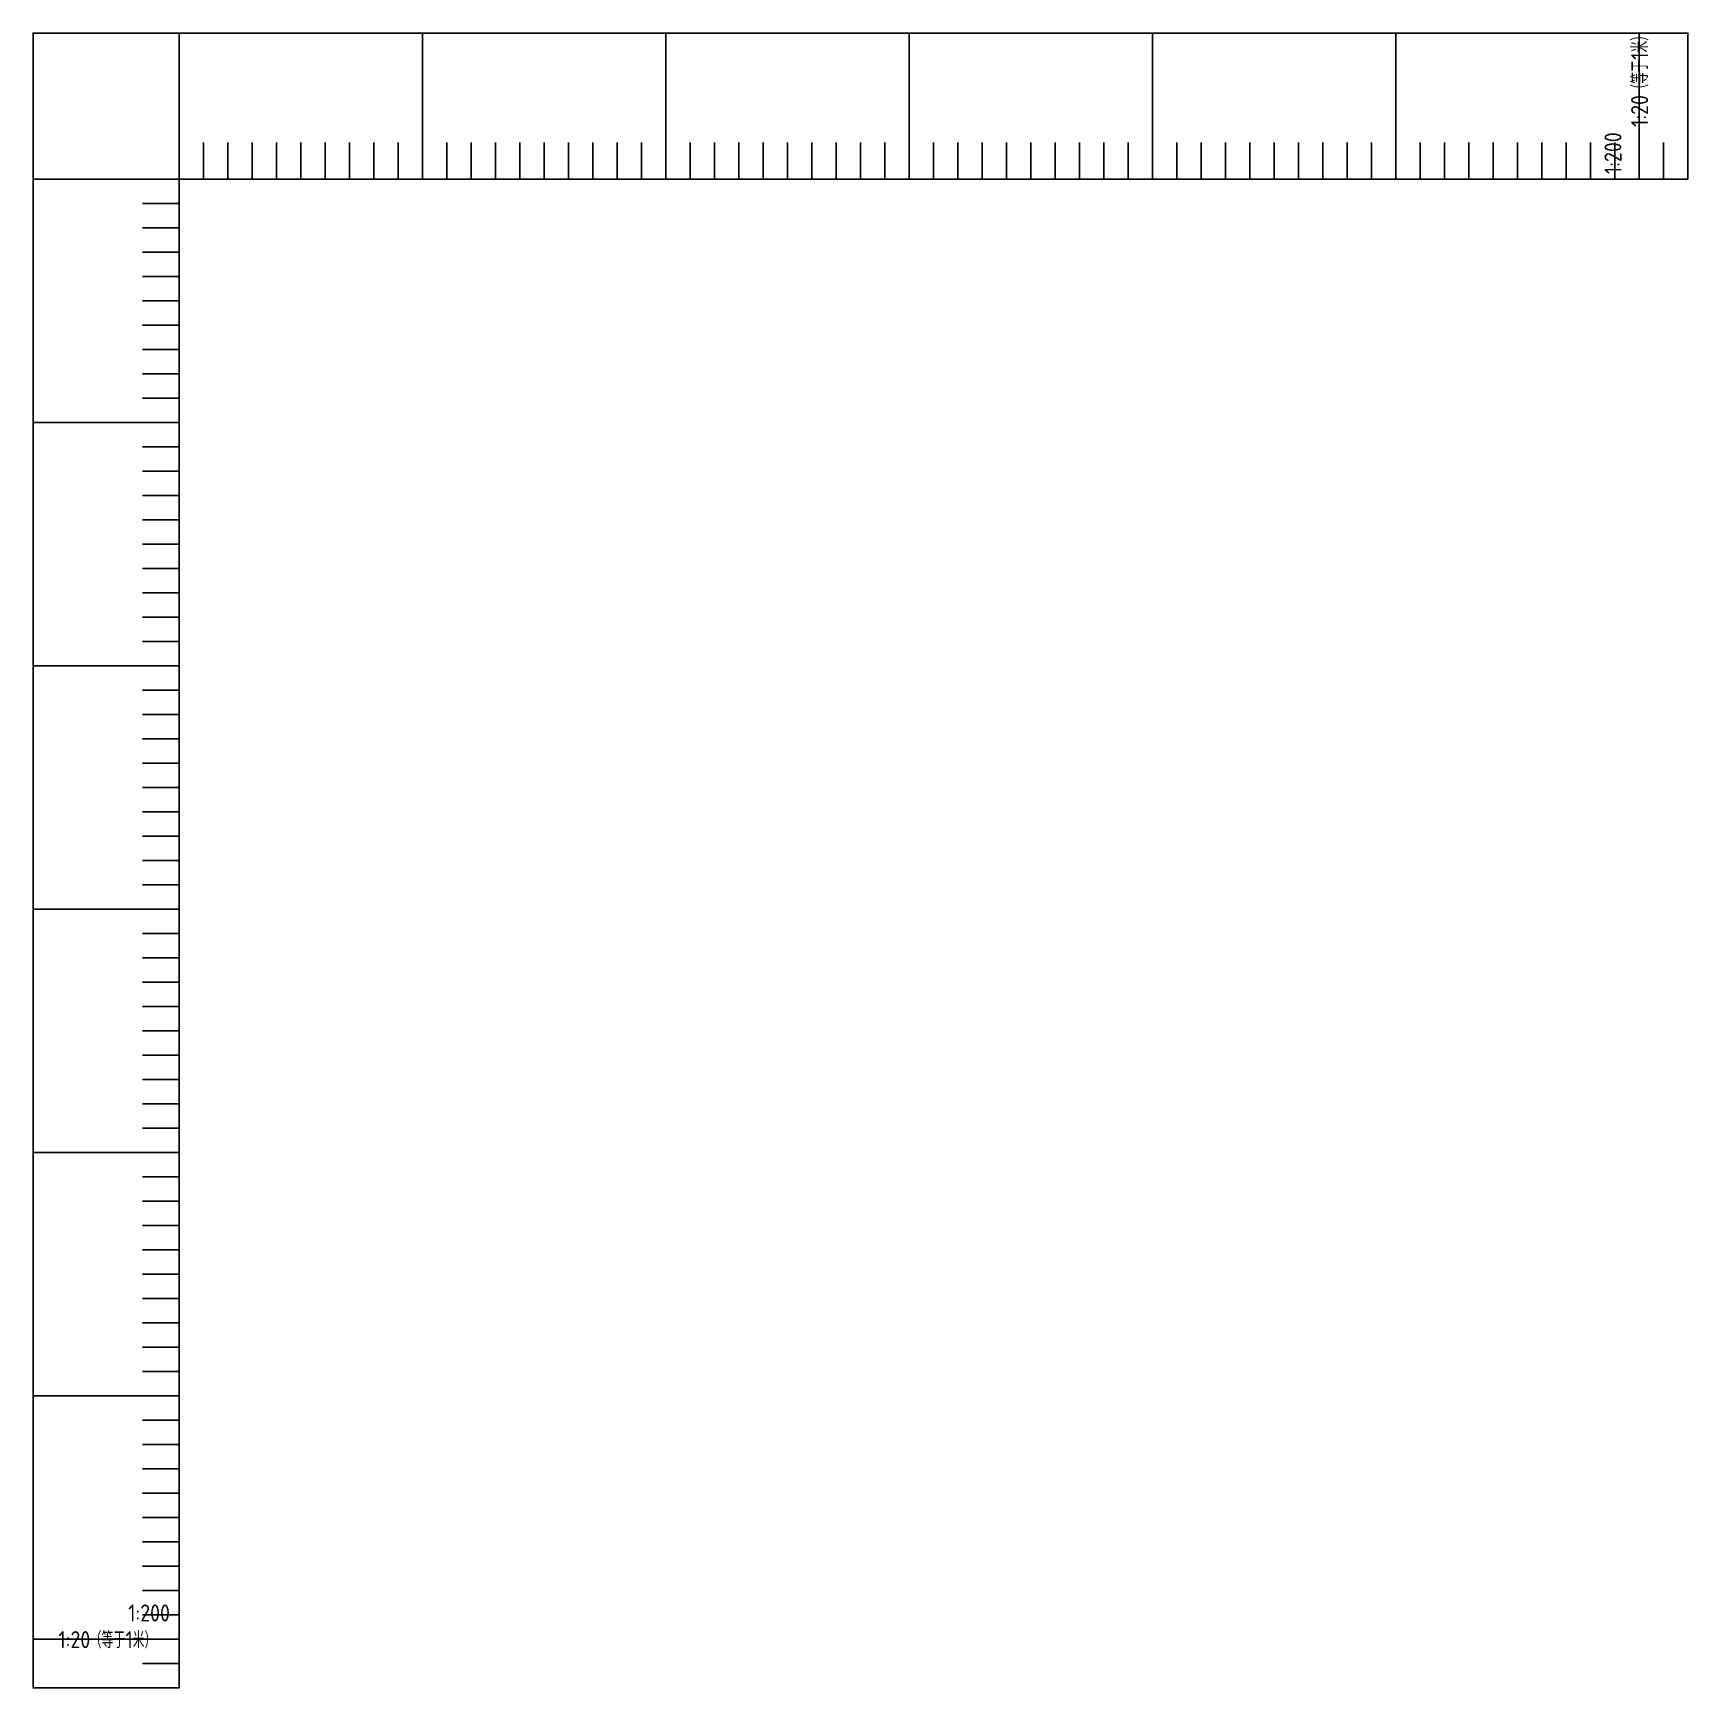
# Model space of a CAD drawing. Header units: millimetres. Extents: x 38046 to 69892, y 8139 to 15731.
# Drawn here: x 43461.7 to 43801.7, y 13550.1 to 13890.1 of the extents above; entities that cross this region are included whole.
import ezdxf

# ---------------------------------------------------------------- set-up
doc = ezdxf.new("R2010")
doc.units = ezdxf.units.MM
doc.header["$LTSCALE"] = 1000
doc.header["$MEASUREMENT"] = 0
doc.layers.get('0').update_dxf_attribs({"color": 3})
for name, color, linetype in [('PUB_TEXT', 3, 'Continuous'), ('图层1', 1, 'Continuous'), ('图层3', 253, 'Continuous')]:
    doc.layers.add(name, color=color, linetype=linetype)
doc.styles.get("Standard").update_dxf_attribs({"font": 'gbenor.shx', "bigfont": 'gbcbig.shx'})

msp = doc.modelspace()

# ---------------------------------------------------------------- texts
at = {"layer": 'PUB_TEXT'}
for s, height, p in [('米）', 3.376, (43793.48, 13886.07)), ('1', 3.5, (43793.48, 13884.61)), ('（等于', 3.376, (43793.48, 13877.24)), ('1:20', 3.5, (43793.48, 13870.82)), ('1:200', 3.5, (43788.01, 13861.13))]:
    msp.add_text(s, height=height, rotation=90, dxfattribs=at).set_placement(p)
for s, height, p in [('1:200', 3.5, (43481.19, 13563.74)), ('1:20', 3.5, (43466.86, 13558.26)), ('（等于', 3.376, (43473.28, 13558.26)), ('1', 3.5, (43480.65, 13558.26)), ('米）', 3.376, (43482.11, 13558.26))]:
    msp.add_text(s, height=height, dxfattribs=at).set_placement(p)

# ---------------------------------------------------------------- linework, layer by layer
for p, q in [((43541.65, 13860.09), (43541.65, 13890.09)), ((43591.65, 13860.09), (43591.65, 13890.09)), ((43591.65, 13860.09), (43591.65, 13890.09)), ((43641.65, 13860.09), (43641.65, 13890.09)), ((43691.65, 13860.09), (43691.65, 13890.09)), ((43741.65, 13860.09), (43741.65, 13890.09)), ((43741.65, 13860.09), (43741.65, 13890.09)), ((43791.65, 13860.09), (43791.65, 13890.09)), ((43491.65, 13810.09), (43461.65, 13810.09)), ((43491.65, 13760.09), (43461.65, 13760.09)), ((43491.65, 13760.09), (43461.65, 13760.09)), ((43491.65, 13710.09), (43461.65, 13710.09)), ((43491.65, 13660.09), (43461.65, 13660.09)), ((43491.65, 13610.09), (43461.65, 13610.09)), ((43491.65, 13610.09), (43461.65, 13610.09)), ((43491.65, 13560.09), (43461.65, 13560.09))]:
    msp.add_line(p, q)
for points in [[(43491.65, 13860.09), (43491.65, 13890.09)], [(43641.65, 13860.09), (43641.65, 13890.09)], [(43491.65, 13860.09), (43461.65, 13860.09)], [(43491.65, 13710.09), (43461.65, 13710.09)]]:
    msp.add_lwpolyline(points)
at = {"layer": '图层1'}
msp.add_lwpolyline([(43491.65, 13860.09), (43491.65, 13550.09), (43461.65, 13550.09), (43461.65, 13890.09), (43801.65, 13890.09), (43801.65, 13860.09), (43491.65, 13860.09)], dxfattribs=at)
at = {"layer": '图层3'}
for p, q in [((43496.65, 13860.09), (43496.65, 13867.59)), ((43501.65, 13860.09), (43501.65, 13867.59)), ((43506.65, 13860.09), (43506.65, 13867.59)), ((43511.65, 13860.09), (43511.65, 13867.59)), ((43516.65, 13860.09), (43516.65, 13867.59)), ((43521.65, 13860.09), (43521.65, 13867.59)), ((43526.65, 13860.09), (43526.65, 13867.59)), ((43531.65, 13860.09), (43531.65, 13867.59)), ((43536.65, 13860.09), (43536.65, 13867.59)), ((43546.65, 13860.09), (43546.65, 13867.59)), ((43551.65, 13860.09), (43551.65, 13867.59)), ((43556.65, 13860.09), (43556.65, 13867.59)), ((43561.65, 13860.09), (43561.65, 13867.59)), ((43566.65, 13860.09), (43566.65, 13867.59)), ((43571.65, 13860.09), (43571.65, 13867.59)), ((43576.65, 13860.09), (43576.65, 13867.59)), ((43581.65, 13860.09), (43581.65, 13867.59)), ((43586.65, 13860.09), (43586.65, 13867.59)), ((43596.65, 13860.09), (43596.65, 13867.59)), ((43601.65, 13860.09), (43601.65, 13867.59)), ((43606.65, 13860.09), (43606.65, 13867.59)), ((43611.65, 13860.09), (43611.65, 13867.59)), ((43616.65, 13860.09), (43616.65, 13867.59)), ((43621.65, 13860.09), (43621.65, 13867.59)), ((43626.65, 13860.09), (43626.65, 13867.59)), ((43631.65, 13860.09), (43631.65, 13867.59)), ((43636.65, 13860.09), (43636.65, 13867.59)), ((43646.65, 13860.09), (43646.65, 13867.59)), ((43651.65, 13860.09), (43651.65, 13867.59)), ((43656.65, 13860.09), (43656.65, 13867.59)), ((43661.65, 13860.09), (43661.65, 13867.59)), ((43666.65, 13860.09), (43666.65, 13867.59)), ((43671.65, 13860.09), (43671.65, 13867.59)), ((43676.65, 13860.09), (43676.65, 13867.59)), ((43681.65, 13860.09), (43681.65, 13867.59)), ((43686.65, 13860.09), (43686.65, 13867.59)), ((43696.65, 13860.09), (43696.65, 13867.59)), ((43701.65, 13860.09), (43701.65, 13867.59)), ((43706.65, 13860.09), (43706.65, 13867.59)), ((43711.65, 13860.09), (43711.65, 13867.59)), ((43716.65, 13860.09), (43716.65, 13867.59)), ((43721.65, 13860.09), (43721.65, 13867.59)), ((43726.65, 13860.09), (43726.65, 13867.59)), ((43731.65, 13860.09), (43731.65, 13867.59)), ((43736.65, 13860.09), (43736.65, 13867.59)), ((43746.65, 13860.09), (43746.65, 13867.59)), ((43751.65, 13860.09), (43751.65, 13867.59)), ((43756.65, 13860.09), (43756.65, 13867.59)), ((43761.65, 13860.09), (43761.65, 13867.59)), ((43766.65, 13860.09), (43766.65, 13867.59)), ((43771.65, 13860.09), (43771.65, 13867.59)), ((43776.65, 13860.09), (43776.65, 13867.59)), ((43781.65, 13860.09), (43781.65, 13867.59)), ((43786.65, 13860.09), (43786.65, 13867.59)), ((43796.65, 13860.09), (43796.65, 13867.59)), ((43491.65, 13855.09), (43484.15, 13855.09)), ((43491.65, 13850.09), (43484.15, 13850.09)), ((43491.65, 13845.09), (43484.15, 13845.09)), ((43491.65, 13840.09), (43484.15, 13840.09)), ((43491.65, 13835.09), (43484.15, 13835.09)), ((43491.65, 13830.09), (43484.15, 13830.09)), ((43491.65, 13825.09), (43484.15, 13825.09)), ((43491.65, 13820.09), (43484.15, 13820.09)), ((43491.65, 13815.09), (43484.15, 13815.09)), ((43491.65, 13805.09), (43484.15, 13805.09)), ((43491.65, 13800.09), (43484.15, 13800.09)), ((43491.65, 13795.09), (43484.15, 13795.09)), ((43491.65, 13790.09), (43484.15, 13790.09)), ((43491.65, 13785.09), (43484.15, 13785.09)), ((43491.65, 13780.09), (43484.15, 13780.09)), ((43491.65, 13775.09), (43484.15, 13775.09)), ((43491.65, 13770.09), (43484.15, 13770.09)), ((43491.65, 13765.09), (43484.15, 13765.09)), ((43491.65, 13755.09), (43484.15, 13755.09)), ((43491.65, 13750.09), (43484.15, 13750.09)), ((43491.65, 13745.09), (43484.15, 13745.09)), ((43491.65, 13740.09), (43484.15, 13740.09)), ((43491.65, 13735.09), (43484.15, 13735.09)), ((43491.65, 13730.09), (43484.15, 13730.09)), ((43491.65, 13725.09), (43484.15, 13725.09)), ((43491.65, 13720.09), (43484.15, 13720.09)), ((43491.65, 13715.09), (43484.15, 13715.09)), ((43491.65, 13705.09), (43484.15, 13705.09)), ((43491.65, 13700.09), (43484.15, 13700.09)), ((43491.65, 13695.09), (43484.15, 13695.09)), ((43491.65, 13690.09), (43484.15, 13690.09)), ((43491.65, 13685.09), (43484.15, 13685.09)), ((43491.65, 13680.09), (43484.15, 13680.09)), ((43491.65, 13675.09), (43484.15, 13675.09)), ((43491.65, 13670.09), (43484.15, 13670.09)), ((43491.65, 13665.09), (43484.15, 13665.09)), ((43491.65, 13655.09), (43484.15, 13655.09)), ((43491.65, 13650.09), (43484.15, 13650.09)), ((43491.65, 13645.09), (43484.15, 13645.09)), ((43491.65, 13640.09), (43484.15, 13640.09)), ((43491.65, 13635.09), (43484.15, 13635.09)), ((43491.65, 13630.09), (43484.15, 13630.09)), ((43491.65, 13625.09), (43484.15, 13625.09)), ((43491.65, 13620.09), (43484.15, 13620.09)), ((43491.65, 13615.09), (43484.15, 13615.09)), ((43491.65, 13605.09), (43484.15, 13605.09)), ((43491.65, 13600.09), (43484.15, 13600.09)), ((43491.65, 13595.09), (43484.15, 13595.09)), ((43491.65, 13590.09), (43484.15, 13590.09)), ((43491.65, 13585.09), (43484.15, 13585.09)), ((43491.65, 13580.09), (43484.15, 13580.09)), ((43491.65, 13575.09), (43484.15, 13575.09)), ((43491.65, 13570.09), (43484.15, 13570.09)), ((43491.65, 13565.09), (43484.15, 13565.09)), ((43491.65, 13555.09), (43484.15, 13555.09))]:
    msp.add_line(p, q, dxfattribs=at)

msp.set_redraw_order([(e.dxf.handle, doc.entitydb.next_handle()) for e in msp.query("TEXT MTEXT ATTDEF DIMENSION ARC_DIMENSION")])  # texts and dimensions are drawn at this point

doc.saveas('drawing.dxf')
